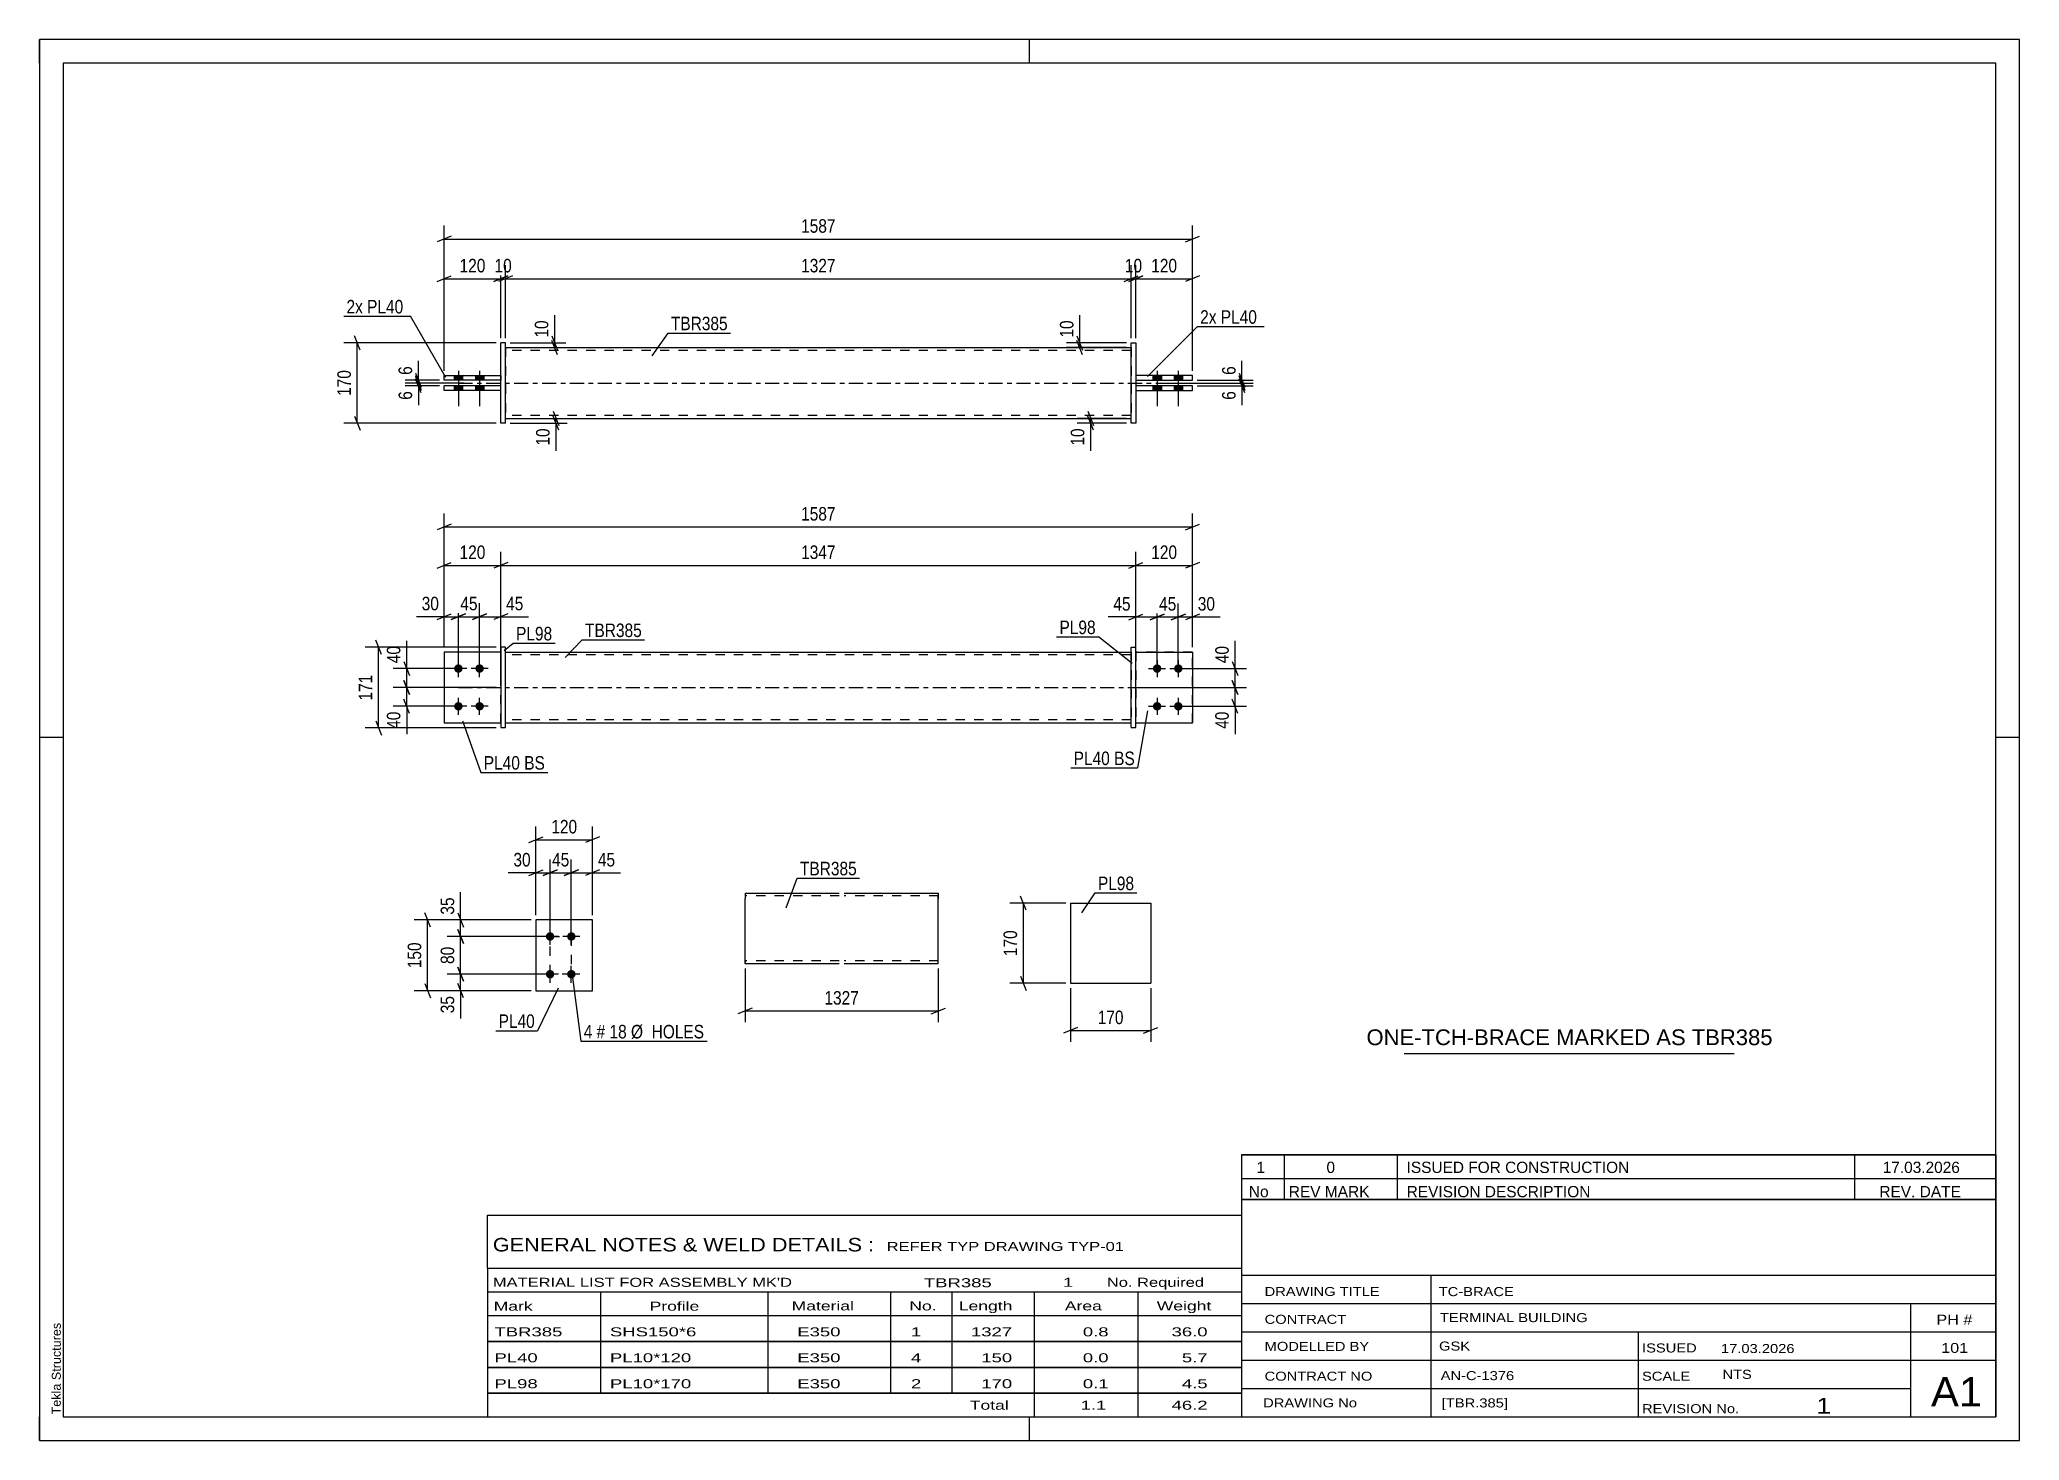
# Paper-space layout 'Layout1' of a CAD drawing. Header units: millimetres. Extents: x 0 to 420, y 0 to 297.
# The model-space entities are those that its viewports show. They can reach past a viewport. Long polylines and large blocks are cut down to what shows.
import ezdxf

# ---------------------------------------------------------------- set-up
doc = ezdxf.new("R2010")
doc.units = ezdxf.units.MM
doc.linetypes.add('DXK_LINE_DOT2', pattern=[3.9198, 1.9599, -1.9599])
doc.linetypes.add('DXK_LINE_DOT3', pattern=[5.9187, 2.979, -0.9799, 0.9799, -0.9799])
doc.layers.add('Viewport layer', color=7, linetype='Continuous', plot=False)
doc.styles.add('Arial', font='ARIAL.TTF', dxfattribs={"height": 0.2})
doc.styles.add('Arial Narrow', font='ARIALN.TTF', dxfattribs={"height": 0.2})

# ---------------------------------------------------------------- blocks, each defined once
blk = doc.blocks.new('Unknown-580550384-1162')
at = {"color": 5, "linetype": 'Continuous'}
for p, q in [((420, 297), (0, 297)), ((0, 297), (0, 0)), ((0, 292), (0, 297)), ((210, 292), (210, 297)), ((420, 0), (420, 297)), ((415, 292), (5, 292)), ((5, 292), (5, 5)), ((415, 5), (415, 292)), ((5, 149), (0, 149)), ((420, 149), (415, 149)), ((0, 0), (0, 5)), ((5, 5), (415, 5)), ((210, 0), (210, 5)), ((0, 0), (420, 0))]:
    blk.add_line(p, q, dxfattribs=at)
at = {"color": 174, "linetype": 'Continuous', "style": 'Arial'}
blk.add_text('Tekla Structures', height=1.9102, rotation=90, dxfattribs=at).set_placement((4.5, 5.5))
blk = doc.blocks.new('Part-580550384-1785 - 1768')
at = {"color": 2, "linetype": 'Continuous'}
for p, q in [((231.57, 151.15), (231.57, 168.15)), ((231.57, 168.15), (232.57, 168.15)), ((232.57, 151.15), (232.57, 168.15)), ((231.57, 151.15), (232.57, 151.15))]:
    blk.add_line(p, q, dxfattribs=at)
blk = doc.blocks.new('Part-580550384-1800 - 1768')
at = {"color": 2, "linetype": 'Continuous'}
for p, q in [((98.84, 168.15), (97.84, 168.15)), ((97.84, 168.15), (97.84, 151.15)), ((98.84, 151.15), (98.84, 168.15)), ((97.84, 151.15), (98.84, 151.15))]:
    blk.add_line(p, q, dxfattribs=at)
blk = doc.blocks.new('Part-580550384-1775 - 1768')
at = {"color": 7, "linetype": 'DXK_LINE_DOT2'}
for p, q in [((244.57, 167.15), (232.57, 167.15)), ((232.57, 167.15), (232.57, 152.15)), ((244.57, 152.15), (244.57, 167.15)), ((232.57, 152.15), (244.57, 152.15))]:
    blk.add_line(p, q, dxfattribs=at)
blk = doc.blocks.new('Part-580550384-1795 - 1768')
at = {"color": 2, "linetype": 'Continuous'}
for p, q in [((97.84, 167.15), (85.84, 167.15)), ((85.84, 167.15), (85.84, 152.15)), ((85.84, 152.15), (97.84, 152.15))]:
    blk.add_line(p, q, dxfattribs=at)
at = {"color": 7, "linetype": 'DXK_LINE_DOT2'}
blk.add_line((97.84, 152.15), (97.84, 167.15), dxfattribs=at)
blk = doc.blocks.new('Part-580550384-1780 - 1768')
at = {"color": 2, "linetype": 'Continuous'}
for p, q in [((232.57, 167.15), (244.57, 167.15)), ((244.57, 167.15), (244.57, 152.15)), ((232.57, 152.15), (244.57, 152.15))]:
    blk.add_line(p, q, dxfattribs=at)
at = {"color": 7, "linetype": 'DXK_LINE_DOT2'}
blk.add_line((232.57, 167.15), (232.57, 152.15), dxfattribs=at)
blk = doc.blocks.new('Part-580550384-1790 - 1768')
at = {"color": 7, "linetype": 'DXK_LINE_DOT2'}
for p, q in [((97.84, 167.15), (85.84, 167.15)), ((85.84, 167.15), (85.84, 152.15)), ((97.84, 152.15), (97.84, 167.15)), ((85.84, 152.15), (97.84, 152.15))]:
    blk.add_line(p, q, dxfattribs=at)
blk = doc.blocks.new('Part-580550384-1805 - 1768')
at = {"color": 2, "linetype": 'Continuous'}
for p, q in [((98.84, 167.15), (231.57, 167.15)), ((98.84, 152.15), (231.57, 152.15))]:
    blk.add_line(p, q, dxfattribs=at)
at = {"color": 7, "linetype": 'DXK_LINE_DOT2'}
for p, q in [((98.84, 152.15), (98.84, 167.15)), ((231.57, 166.55), (98.84, 166.55)), ((231.57, 167.15), (231.57, 152.15)), ((231.57, 152.75), (98.84, 152.75))]:
    blk.add_line(p, q, dxfattribs=at)
at = {"color": 7, "linetype": 'DXK_LINE_DOT3'}
blk.add_line((88.84, 159.65), (241.57, 159.65), dxfattribs=at)
blk = doc.blocks.new('Bolt-580550384-1806 - 1768')
at = {"linetype": 'Continuous'}
for points in [[(237.07, 164.55, -1), (237.07, 162.75, -1)], [(241.57, 164.55, -1), (241.57, 162.75, -1)], [(237.07, 156.55, -1), (237.07, 154.75, -1)], [(241.57, 156.55, -1), (241.57, 154.75, -1)]]:
    blk.add_hatch(color=1, dxfattribs=at).paths.add_polyline_path(points)
at = {"color": 1, "linetype": 'Continuous'}
for p, q in [((237.07, 165.45), (237.07, 161.85)), ((241.57, 165.45), (241.57, 161.85)), ((235.27, 163.65), (238.87, 163.65)), ((239.77, 163.65), (243.37, 163.65)), ((235.27, 155.65), (238.87, 155.65)), ((237.07, 157.45), (237.07, 153.85)), ((239.77, 155.65), (243.37, 155.65)), ((241.57, 157.45), (241.57, 153.85))]:
    blk.add_line(p, q, dxfattribs=at)
blk = doc.blocks.new('Bolt-580550384-1807 - 1768')
at = {"linetype": 'Continuous'}
for points in [[(88.84, 162.75, -1), (88.84, 164.55, -1)], [(93.34, 162.75, -1), (93.34, 164.55, -1)], [(88.84, 154.75, -1), (88.84, 156.55, -1)], [(93.34, 154.75, -1), (93.34, 156.55, -1)]]:
    blk.add_hatch(color=1, dxfattribs=at).paths.add_polyline_path(points)
at = {"color": 1, "linetype": 'Continuous'}
for p, q in [((88.84, 161.85), (88.84, 165.45)), ((93.34, 161.85), (93.34, 165.45)), ((90.64, 163.65), (87.04, 163.65)), ((95.14, 163.65), (91.54, 163.65)), ((90.64, 155.65), (87.04, 155.65)), ((88.84, 153.85), (88.84, 157.45)), ((95.14, 155.65), (91.54, 155.65)), ((93.34, 153.85), (93.34, 157.45))]:
    blk.add_line(p, q, dxfattribs=at)
blk = doc.blocks.new('Part-580550384-2101 - 2079')
at = {"color": 2, "linetype": 'Continuous'}
for p, q in [((97.84, 223.59), (85.84, 223.59)), ((85.84, 222.59), (85.84, 223.59)), ((97.84, 222.59), (85.84, 222.59))]:
    blk.add_line(p, q, dxfattribs=at)
at = {"color": 7, "linetype": 'DXK_LINE_DOT2'}
blk.add_line((97.84, 222.59), (97.84, 223.59), dxfattribs=at)
blk = doc.blocks.new('Part-580550384-2085 - 2079')
at = {"color": 2, "linetype": 'Continuous'}
for p, q in [((244.57, 225.79), (232.57, 225.79)), ((232.57, 224.79), (244.57, 224.79)), ((244.57, 224.79), (244.57, 225.79))]:
    blk.add_line(p, q, dxfattribs=at)
at = {"color": 7, "linetype": 'DXK_LINE_DOT2'}
blk.add_line((232.57, 225.79), (232.57, 224.79), dxfattribs=at)
blk = doc.blocks.new('Part-580550384-2090 - 2079')
at = {"color": 2, "linetype": 'Continuous'}
for p, q in [((244.57, 223.59), (232.57, 223.59)), ((244.57, 222.59), (244.57, 223.59)), ((232.57, 222.59), (244.57, 222.59))]:
    blk.add_line(p, q, dxfattribs=at)
at = {"color": 7, "linetype": 'DXK_LINE_DOT2'}
blk.add_line((232.57, 223.59), (232.57, 222.59), dxfattribs=at)
blk = doc.blocks.new('Part-580550384-2107 - 2079')
at = {"color": 2, "linetype": 'Continuous'}
for p, q in [((98.84, 231.69), (231.57, 231.69)), ((98.84, 216.69), (231.57, 216.69))]:
    blk.add_line(p, q, dxfattribs=at)
at = {"color": 7, "linetype": 'DXK_LINE_DOT2'}
for p, q in [((98.84, 231.69), (98.84, 216.69)), ((231.57, 231.09), (98.84, 231.09)), ((231.57, 231.69), (231.57, 216.69)), ((231.57, 217.29), (98.84, 217.29))]:
    blk.add_line(p, q, dxfattribs=at)
at = {"color": 7, "linetype": 'DXK_LINE_DOT3'}
blk.add_line((88.84, 224.19), (241.57, 224.19), dxfattribs=at)
blk = doc.blocks.new('Part-580550384-2091 - 2079')
at = {"color": 2, "linetype": 'Continuous'}
for p, q in [((231.57, 215.69), (231.57, 232.69)), ((231.57, 232.69), (232.57, 232.69)), ((232.57, 232.69), (232.57, 215.69)), ((232.57, 215.69), (231.57, 215.69))]:
    blk.add_line(p, q, dxfattribs=at)
blk = doc.blocks.new('Part-580550384-2096 - 2079')
at = {"color": 2, "linetype": 'Continuous'}
for p, q in [((85.84, 225.79), (97.84, 225.79)), ((85.84, 224.79), (85.84, 225.79)), ((97.84, 224.79), (85.84, 224.79))]:
    blk.add_line(p, q, dxfattribs=at)
at = {"color": 7, "linetype": 'DXK_LINE_DOT2'}
blk.add_line((97.84, 225.79), (97.84, 224.79), dxfattribs=at)
blk = doc.blocks.new('Part-580550384-2102 - 2079')
at = {"color": 2, "linetype": 'Continuous'}
for p, q in [((98.84, 232.69), (97.84, 232.69)), ((97.84, 215.69), (97.84, 232.69)), ((98.84, 215.69), (98.84, 232.69)), ((98.84, 215.69), (97.84, 215.69))]:
    blk.add_line(p, q, dxfattribs=at)
blk = doc.blocks.new('Bolt-580550384-2108 - 2079')
at = {"linetype": 'Continuous'}
for points in [[(237.97, 225.79), (236.17, 225.79), (236.17, 224.79), (237.97, 224.79)], [(237.97, 225.79), (236.17, 225.79), (236.17, 224.79), (237.97, 224.79)], [(237.97, 223.59), (236.17, 223.59), (236.17, 222.59), (237.97, 222.59)], [(237.97, 223.59), (236.17, 223.59), (236.17, 222.59), (237.97, 222.59)], [(242.47, 225.79), (240.67, 225.79), (240.67, 224.79), (242.47, 224.79)], [(242.47, 225.79), (240.67, 225.79), (240.67, 224.79), (242.47, 224.79)], [(242.47, 223.59), (240.67, 223.59), (240.67, 222.59), (242.47, 222.59)], [(242.47, 223.59), (240.67, 223.59), (240.67, 222.59), (242.47, 222.59)]]:
    blk.add_hatch(color=1, dxfattribs=at).paths.add_polyline_path(points)
at = {"color": 1, "linetype": 'Continuous'}
for p, q in [((236.17, 225.79), (236.17, 224.79)), ((236.17, 225.79), (236.17, 224.79)), ((236.17, 223.59), (236.17, 222.59)), ((236.17, 223.59), (236.17, 222.59)), ((237.07, 226.79), (237.07, 219.29)), ((237.07, 226.79), (237.07, 219.29)), ((237.97, 225.79), (237.97, 224.79)), ((237.97, 225.79), (237.97, 224.79)), ((237.97, 223.59), (237.97, 222.59)), ((237.97, 223.59), (237.97, 222.59)), ((240.67, 225.79), (240.67, 224.79)), ((240.67, 225.79), (240.67, 224.79)), ((240.67, 223.59), (240.67, 222.59)), ((240.67, 223.59), (240.67, 222.59)), ((241.57, 226.79), (241.57, 219.29)), ((241.57, 226.79), (241.57, 219.29)), ((242.47, 225.79), (242.47, 224.79)), ((242.47, 225.79), (242.47, 224.79)), ((242.47, 223.59), (242.47, 222.59)), ((242.47, 223.59), (242.47, 222.59))]:
    blk.add_line(p, q, dxfattribs=at)
blk = doc.blocks.new('Bolt-580550384-2109 - 2079')
at = {"linetype": 'Continuous'}
for points in [[(87.94, 224.79), (89.74, 224.79), (89.74, 225.79), (87.94, 225.79)], [(87.94, 224.79), (89.74, 224.79), (89.74, 225.79), (87.94, 225.79)], [(87.94, 222.59), (89.74, 222.59), (89.74, 223.59), (87.94, 223.59)], [(87.94, 222.59), (89.74, 222.59), (89.74, 223.59), (87.94, 223.59)], [(92.44, 224.79), (94.24, 224.79), (94.24, 225.79), (92.44, 225.79)], [(92.44, 224.79), (94.24, 224.79), (94.24, 225.79), (92.44, 225.79)], [(92.44, 222.59), (94.24, 222.59), (94.24, 223.59), (92.44, 223.59)], [(92.44, 222.59), (94.24, 222.59), (94.24, 223.59), (92.44, 223.59)]]:
    blk.add_hatch(color=1, dxfattribs=at).paths.add_polyline_path(points)
at = {"color": 1, "linetype": 'Continuous'}
for p, q in [((87.94, 225.79), (87.94, 224.79)), ((87.94, 225.79), (87.94, 224.79)), ((87.94, 223.59), (87.94, 222.59)), ((87.94, 223.59), (87.94, 222.59)), ((88.84, 226.79), (88.84, 219.29)), ((88.84, 226.79), (88.84, 219.29)), ((89.74, 225.79), (89.74, 224.79)), ((89.74, 225.79), (89.74, 224.79)), ((89.74, 223.59), (89.74, 222.59)), ((89.74, 223.59), (89.74, 222.59)), ((92.44, 225.79), (92.44, 224.79)), ((92.44, 225.79), (92.44, 224.79)), ((92.44, 223.59), (92.44, 222.59)), ((92.44, 223.59), (92.44, 222.59)), ((93.34, 226.79), (93.34, 219.29)), ((93.34, 226.79), (93.34, 219.29)), ((94.24, 225.79), (94.24, 224.79)), ((94.24, 225.79), (94.24, 224.79)), ((94.24, 223.59), (94.24, 222.59)), ((94.24, 223.59), (94.24, 222.59))]:
    blk.add_line(p, q, dxfattribs=at)
blk = doc.blocks.new('Bolt-580550384-1445 - 1411')
at = {"linetype": 'Continuous'}
for points in [[(108.3, 105.94, -1), (108.3, 107.74, -1)], [(112.8, 105.94, -1), (112.8, 107.74, -1)], [(108.3, 97.94, -1), (108.3, 99.74, -1)], [(112.8, 97.94, -1), (112.8, 99.74, -1)]]:
    blk.add_hatch(color=1, dxfattribs=at).paths.add_polyline_path(points)
at = {"color": 1, "linetype": 'Continuous'}
for p, q in [((110.1, 106.84), (106.5, 106.84)), ((108.3, 105.04), (108.3, 108.64)), ((114.6, 106.84), (111, 106.84)), ((112.8, 105.04), (112.8, 108.64)), ((110.1, 98.84), (106.5, 98.84)), ((108.3, 97.04), (108.3, 100.64)), ((114.6, 98.84), (111, 98.84)), ((112.8, 97.04), (112.8, 100.64))]:
    blk.add_line(p, q, dxfattribs=at)
blk = doc.blocks.new('Part-580550384-1460 - 1411')
at = {"color": 2, "linetype": 'Continuous'}
for p, q in [((117.3, 110.34), (105.3, 110.34)), ((105.3, 110.34), (105.3, 95.34)), ((117.3, 95.34), (117.3, 110.34)), ((105.3, 95.34), (117.3, 95.34))]:
    blk.add_line(p, q, dxfattribs=at)
blk = doc.blocks.new('Part-580550384-1391 - 1375')
at = {"color": 2, "linetype": 'Continuous'}
for p, q in [((218.71, 113.91), (218.71, 96.91)), ((218.71, 113.91), (235.71, 113.91)), ((235.71, 113.91), (235.71, 96.91)), ((218.71, 96.91), (235.71, 96.91))]:
    blk.add_line(p, q, dxfattribs=at)
blk = doc.blocks.new('Part-580550384-1272 - 1254')
at = {"color": 2, "linetype": 'Continuous'}
for p, q in [((149.65, 116.05), (149.65, 114.85)), ((149.65, 116.05), (169.65, 116.05)), ((149.65, 101.79), (149.65, 114.85)), ((170.65, 116.05), (190.65, 116.05)), ((190.65, 116.05), (190.65, 115.96)), ((190.65, 115.96), (190.65, 114.85)), ((190.65, 101.05), (190.65, 114.85)), ((149.65, 101.14), (149.65, 101.79)), ((149.65, 101.05), (149.65, 101.14)), ((169.65, 101.05), (149.65, 101.05)), ((190.65, 101.05), (170.65, 101.05))]:
    blk.add_line(p, q, dxfattribs=at)
at = {"color": 7, "linetype": 'DXK_LINE_DOT2'}
for p, q in [((169.65, 115.45), (149.65, 115.45)), ((190.65, 115.45), (170.65, 115.45)), ((190.65, 114.85), (190.65, 115.7)), ((149.65, 101.79), (149.65, 101.4)), ((149.65, 101.65), (149.65, 101.7)), ((169.65, 101.65), (149.65, 101.65)), ((190.65, 101.65), (170.65, 101.65)), ((190.65, 101.65), (190.65, 101.7))]:
    blk.add_line(p, q, dxfattribs=at)
blk = doc.blocks.new('Rectangle-580550384-1545 - 1411')
at = {"color": 1, "linetype": 'DXK_LINE_DOT2'}
blk.add_lwpolyline([(108.3, 106.84), (112.8, 106.84), (112.8, 98.84), (108.3, 98.84), (108.3, 106.84)], close=True, dxfattribs=at)
blk = doc.blocks.new('StraightDimension-580550384-1971 - 1768')
at = {"color": 7, "linetype": 'Continuous'}
for p, q in [((253.02, 165.15), (254.22, 162.15)), ((233.57, 159.65), (256.02, 159.65)), ((242.57, 163.65), (256.02, 163.65)), ((254.22, 158.15), (253.02, 161.15)), ((253.62, 159.65), (253.62, 163.65))]:
    blk.add_line(p, q, dxfattribs=at)
at = {"color": 0}
blk.add_wipeout([(252.87, 169.04), (248.67, 169.04), (248.67, 164.18), (252.87, 164.18)], dxfattribs=at)
at = {"color": 7, "linetype": 'Continuous'}
blk.add_line((253.62, 163.65), (253.62, 169.56), dxfattribs=at)
blk.add_line((253.62, 163.65), (253.62, 169.56), dxfattribs=at)
at = {"color": 3, "style": 'Arial Narrow'}
blk.add_text('40', height=2.863, rotation=90.0002, dxfattribs=at).set_placement((252.27, 164.78))
blk = doc.blocks.new('StraightDimension-580550384-3734 - 1768')
at = {"color": 7, "linetype": 'Continuous'}
for p, q in [((87.34, 194.28), (84.34, 193.08)), ((85.84, 168.15), (85.84, 196.53)), ((85.84, 193.68), (244.57, 193.68)), ((243.07, 193.08), (246.07, 194.28)), ((244.57, 168.15), (244.57, 196.53))]:
    blk.add_line(p, q, dxfattribs=at)
at = {"color": 0}
blk.add_wipeout([(169.46, 194.43), (169.46, 198.63), (160.95, 198.63), (160.95, 194.43)], dxfattribs=at)
at = {"color": 3, "style": 'Arial Narrow'}
blk.add_text('1587', height=2.863, dxfattribs=at).set_placement((161.55, 195.03))
blk = doc.blocks.new('StraightDimension-580550384-2003 - 1768')
at = {"color": 7, "linetype": 'Continuous'}
for p, q in [((232.57, 168.15), (232.57, 177.44)), ((237.07, 164.65), (237.07, 177.44)), ((231.07, 173.99), (234.07, 175.19)), ((232.57, 174.59), (237.07, 174.59)), ((238.57, 175.19), (235.57, 173.99))]:
    blk.add_line(p, q, dxfattribs=at)
at = {"color": 0}
blk.add_wipeout([(232.05, 175.34), (232.05, 179.54), (227.19, 179.54), (227.19, 175.34)], dxfattribs=at)
at = {"color": 7, "linetype": 'Continuous'}
blk.add_line((232.57, 174.59), (226.67, 174.59), dxfattribs=at)
blk.add_line((232.57, 174.59), (226.67, 174.59), dxfattribs=at)
at = {"color": 3, "style": 'Arial Narrow'}
blk.add_text('45', height=2.863, dxfattribs=at).set_placement((227.79, 175.94))
blk = doc.blocks.new('StraightDimension-580550384-1939 - 1768')
at = {"color": 7, "linetype": 'Continuous'}
for p, q in [((84.34, 184.93), (87.34, 186.13)), ((85.84, 168.15), (85.84, 188.38)), ((85.84, 185.53), (97.84, 185.53)), ((99.34, 186.13), (96.34, 184.93)), ((97.84, 160.65), (97.84, 188.38))]:
    blk.add_line(p, q, dxfattribs=at)
at = {"color": 0}
blk.add_wipeout([(95.18, 186.28), (95.18, 190.48), (88.5, 190.48), (88.5, 186.28)], dxfattribs=at)
at = {"color": 3, "style": 'Arial Narrow'}
blk.add_text('120', height=2.863, dxfattribs=at).set_placement((89.1, 186.88))
blk = doc.blocks.new('StraightDimension-580550384-1811 - 1768')
at = {"color": 7, "linetype": 'Continuous'}
for p, q in [((77.28, 165.15), (78.48, 162.15)), ((87.84, 163.65), (75.03, 163.65)), ((96.84, 159.65), (75.03, 159.65)), ((78.48, 158.15), (77.28, 161.15)), ((77.88, 159.65), (77.88, 163.65))]:
    blk.add_line(p, q, dxfattribs=at)
at = {"color": 0}
blk.add_wipeout([(77.13, 169.04), (72.93, 169.04), (72.93, 164.18), (77.13, 164.18)], dxfattribs=at)
at = {"color": 7, "linetype": 'Continuous'}
blk.add_line((77.88, 163.65), (77.88, 169.56), dxfattribs=at)
blk.add_line((77.88, 163.65), (77.88, 169.56), dxfattribs=at)
at = {"color": 3, "style": 'Arial Narrow'}
blk.add_text('40', height=2.863, rotation=90.0002, dxfattribs=at).set_placement((76.53, 164.78))
blk = doc.blocks.new('StraightDimension-580550384-1820 - 1768')
at = {"color": 7, "linetype": 'Continuous'}
for p, q in [((96.84, 159.65), (75.03, 159.65)), ((77.28, 161.15), (78.48, 158.15)), ((77.88, 155.65), (77.88, 159.65)), ((87.84, 155.65), (75.03, 155.65)), ((78.48, 154.15), (77.28, 157.15))]:
    blk.add_line(p, q, dxfattribs=at)
at = {"color": 0}
blk.add_wipeout([(77.13, 155.13), (72.93, 155.13), (72.93, 150.27), (77.13, 150.27)], dxfattribs=at)
at = {"color": 7, "linetype": 'Continuous'}
blk.add_line((77.88, 155.65), (77.88, 149.75), dxfattribs=at)
blk.add_line((77.88, 155.65), (77.88, 149.75), dxfattribs=at)
at = {"color": 3, "style": 'Arial Narrow'}
blk.add_text('40', height=2.863, rotation=90.0002, dxfattribs=at).set_placement((76.53, 150.87))
blk = doc.blocks.new('StraightDimension-580550384-1830 - 1768')
at = {"color": 7, "linetype": 'Continuous'}
for p, q in [((96.84, 168.15), (69.07, 168.15)), ((72.52, 166.65), (71.32, 169.65)), ((71.92, 151.05), (71.92, 168.15)), ((71.32, 152.55), (72.52, 149.55)), ((96.84, 151.05), (69.07, 151.05))]:
    blk.add_line(p, q, dxfattribs=at)
at = {"color": 0}
blk.add_wipeout([(71.17, 162.95), (66.97, 162.95), (66.97, 156.26), (71.17, 156.26)], dxfattribs=at)
at = {"color": 3, "style": 'Arial Narrow'}
blk.add_text('171', height=2.863, rotation=90.0002, dxfattribs=at).set_placement((70.57, 156.86))
blk = doc.blocks.new('StraightDimension-580550384-1852 - 1768')
at = {"color": 7, "linetype": 'Continuous'}
for p, q in [((85.84, 168.15), (85.84, 177.5)), ((88.84, 164.65), (88.84, 177.5)), ((84.34, 174.05), (87.34, 175.25)), ((85.84, 174.65), (88.84, 174.65)), ((90.34, 175.25), (87.34, 174.05))]:
    blk.add_line(p, q, dxfattribs=at)
at = {"color": 0}
blk.add_wipeout([(85.32, 175.4), (85.32, 179.6), (80.46, 179.6), (80.46, 175.4)], dxfattribs=at)
at = {"color": 7, "linetype": 'Continuous'}
blk.add_line((85.84, 174.65), (79.94, 174.65), dxfattribs=at)
blk.add_line((85.84, 174.65), (79.94, 174.65), dxfattribs=at)
at = {"color": 3, "style": 'Arial Narrow'}
blk.add_text('30', height=2.863, dxfattribs=at).set_placement((81.06, 176))
blk = doc.blocks.new('StraightDimension-580550384-1868 - 1768')
at = {"color": 7, "linetype": 'Continuous'}
for p, q in [((88.84, 164.65), (88.84, 177.5)), ((93.34, 164.65), (93.34, 177.5)), ((87.34, 174.05), (90.34, 175.25)), ((88.84, 174.65), (93.34, 174.65)), ((94.84, 175.25), (91.84, 174.05))]:
    blk.add_line(p, q, dxfattribs=at)
at = {"color": 0}
blk.add_wipeout([(93.52, 175.4), (93.52, 179.6), (88.66, 179.6), (88.66, 175.4)], dxfattribs=at)
at = {"color": 3, "style": 'Arial Narrow'}
blk.add_text('45', height=2.863, dxfattribs=at).set_placement((89.26, 176))
blk = doc.blocks.new('StraightDimension-580550384-1881 - 1768')
at = {"color": 7, "linetype": 'Continuous'}
for p, q in [((93.34, 164.65), (93.34, 177.5)), ((97.84, 168.15), (97.84, 177.5)), ((91.84, 174.05), (94.84, 175.25)), ((93.34, 174.65), (97.84, 174.65)), ((99.34, 175.25), (96.34, 174.05))]:
    blk.add_line(p, q, dxfattribs=at)
at = {"color": 0}
blk.add_wipeout([(103.22, 175.4), (103.22, 179.6), (98.37, 179.6), (98.37, 175.4)], dxfattribs=at)
at = {"color": 7, "linetype": 'Continuous'}
blk.add_line((97.84, 174.65), (103.75, 174.65), dxfattribs=at)
blk.add_line((97.84, 174.65), (103.75, 174.65), dxfattribs=at)
at = {"color": 3, "style": 'Arial Narrow'}
blk.add_text('45', height=2.863, dxfattribs=at).set_placement((98.97, 176))
blk = doc.blocks.new('StraightDimension-580550384-1962 - 1768')
at = {"color": 7, "linetype": 'Continuous'}
for p, q in [((233.57, 159.65), (256.02, 159.65)), ((253.02, 161.15), (254.22, 158.15)), ((253.62, 155.65), (253.62, 159.65)), ((242.57, 155.65), (256.02, 155.65)), ((254.22, 154.15), (253.02, 157.15))]:
    blk.add_line(p, q, dxfattribs=at)
at = {"color": 0}
blk.add_wipeout([(252.87, 155.13), (248.67, 155.13), (248.67, 150.27), (252.87, 150.27)], dxfattribs=at)
at = {"color": 7, "linetype": 'Continuous'}
blk.add_line((253.62, 155.65), (253.62, 149.75), dxfattribs=at)
blk.add_line((253.62, 155.65), (253.62, 149.75), dxfattribs=at)
at = {"color": 3, "style": 'Arial Narrow'}
blk.add_text('40', height=2.863, rotation=90.0002, dxfattribs=at).set_placement((252.27, 150.87))
blk = doc.blocks.new('StraightDimension-580550384-1898 - 1768')
at = {"color": 7, "linetype": 'Continuous'}
for p, q in [((231.07, 184.93), (234.07, 186.13)), ((232.57, 168.15), (232.57, 188.38)), ((232.57, 185.53), (244.57, 185.53)), ((246.07, 186.13), (243.07, 184.93)), ((244.57, 168.15), (244.57, 188.38))]:
    blk.add_line(p, q, dxfattribs=at)
at = {"color": 0}
blk.add_wipeout([(241.91, 186.28), (241.91, 190.48), (235.23, 190.48), (235.23, 186.28)], dxfattribs=at)
at = {"color": 3, "style": 'Arial Narrow'}
blk.add_text('120', height=2.863, dxfattribs=at).set_placement((235.83, 186.88))
blk = doc.blocks.new('StraightDimension-580550384-1917 - 1768')
at = {"color": 7, "linetype": 'Continuous'}
for p, q in [((99.34, 186.13), (96.34, 184.93)), ((97.84, 160.65), (97.84, 188.38)), ((97.84, 185.53), (232.57, 185.53)), ((231.07, 184.93), (234.07, 186.13)), ((232.57, 168.15), (232.57, 188.38))]:
    blk.add_line(p, q, dxfattribs=at)
at = {"color": 0}
blk.add_wipeout([(169.46, 186.28), (169.46, 190.48), (160.95, 190.48), (160.95, 186.28)], dxfattribs=at)
at = {"color": 3, "style": 'Arial Narrow'}
blk.add_text('1347', height=2.863, dxfattribs=at).set_placement((161.55, 186.88))
blk = doc.blocks.new('StraightDimension-580550384-2019 - 1768')
at = {"color": 7, "linetype": 'Continuous'}
for p, q in [((237.07, 164.65), (237.07, 177.44)), ((241.57, 164.65), (241.57, 177.44)), ((235.57, 173.99), (238.57, 175.19)), ((237.07, 174.59), (241.57, 174.59)), ((243.07, 175.19), (240.07, 173.99))]:
    blk.add_line(p, q, dxfattribs=at)
at = {"color": 0}
blk.add_wipeout([(241.75, 175.34), (241.75, 179.54), (236.89, 179.54), (236.89, 175.34)], dxfattribs=at)
at = {"color": 3, "style": 'Arial Narrow'}
blk.add_text('45', height=2.863, dxfattribs=at).set_placement((237.49, 175.94))
blk = doc.blocks.new('StraightDimension-580550384-2032 - 1768')
at = {"color": 7, "linetype": 'Continuous'}
for p, q in [((241.57, 164.65), (241.57, 177.44)), ((244.57, 168.15), (244.57, 177.44)), ((240.07, 173.99), (243.07, 175.19)), ((241.57, 174.59), (244.57, 174.59)), ((246.07, 175.19), (243.07, 173.99))]:
    blk.add_line(p, q, dxfattribs=at)
at = {"color": 0}
blk.add_wipeout([(249.95, 175.34), (249.95, 179.54), (245.1, 179.54), (245.1, 175.34)], dxfattribs=at)
at = {"color": 7, "linetype": 'Continuous'}
blk.add_line((244.57, 174.59), (250.48, 174.59), dxfattribs=at)
blk.add_line((244.57, 174.59), (250.48, 174.59), dxfattribs=at)
at = {"color": 3, "style": 'Arial Narrow'}
blk.add_text('30', height=2.863, dxfattribs=at).set_placement((245.7, 175.94))
blk = doc.blocks.new('StraightDimension-580550384-2155 - 2079')
at = {"color": 7, "linetype": 'Continuous'}
for p, q in [((236.92, 224.19), (257.47, 224.19)), ((245.57, 224.79), (257.47, 224.79)), ((254.47, 226.29), (255.67, 223.29)), ((255.67, 222.69), (254.47, 225.69)), ((255.07, 224.19), (255.07, 224.79))]:
    blk.add_line(p, q, dxfattribs=at)
at = {"color": 0}
blk.add_wipeout([(254.32, 228.34), (250.12, 228.34), (250.12, 225.31), (254.32, 225.31)], dxfattribs=at)
at = {"color": 7, "linetype": 'Continuous'}
blk.add_line((255.07, 224.79), (255.07, 228.87), dxfattribs=at)
blk.add_line((255.07, 224.79), (255.07, 228.87), dxfattribs=at)
at = {"color": 3, "style": 'Arial Narrow'}
blk.add_text('6', height=2.86, rotation=90.0002, dxfattribs=at).set_placement((253.72, 225.91))
blk = doc.blocks.new('StraightDimension-580550384-2230 - 2079')
at = {"color": 7, "linetype": 'Continuous'}
for p, q in [((231.57, 233.69), (231.57, 249.15)), ((232.57, 233.69), (232.57, 249.15)), ((230.07, 245.7), (233.07, 246.9)), ((234.07, 246.9), (231.07, 245.7)), ((231.57, 246.3), (232.57, 246.3))]:
    blk.add_line(p, q, dxfattribs=at)
at = {"color": 0}
blk.add_wipeout([(234.5, 247.05), (234.5, 251.25), (229.64, 251.25), (229.64, 247.05)], dxfattribs=at)
at = {"color": 3, "style": 'Arial Narrow'}
blk.add_text('10', height=2.863, dxfattribs=at).set_placement((230.24, 247.65))
blk = doc.blocks.new('StraightDimension-580550384-2121 - 2079')
at = {"color": 7, "linetype": 'Continuous'}
for p, q in [((84.84, 224.79), (77.52, 224.79)), ((90.09, 224.19), (77.52, 224.19)), ((79.77, 226.29), (80.97, 223.29)), ((80.97, 222.69), (79.77, 225.69)), ((80.37, 224.19), (80.37, 224.79))]:
    blk.add_line(p, q, dxfattribs=at)
at = {"color": 0}
blk.add_wipeout([(79.62, 228.34), (75.42, 228.34), (75.42, 225.31), (79.62, 225.31)], dxfattribs=at)
at = {"color": 7, "linetype": 'Continuous'}
blk.add_line((80.37, 224.79), (80.37, 228.87), dxfattribs=at)
blk.add_line((80.37, 224.79), (80.37, 228.87), dxfattribs=at)
at = {"color": 3, "style": 'Arial Narrow'}
blk.add_text('6', height=2.86, rotation=90.0002, dxfattribs=at).set_placement((79.02, 225.91))
blk = doc.blocks.new('StraightDimension-580550384-2131 - 2079')
at = {"color": 7, "linetype": 'Continuous'}
for p, q in [((90.09, 224.19), (77.52, 224.19)), ((84.84, 223.59), (77.52, 223.59)), ((79.77, 225.69), (80.97, 222.69)), ((80.97, 222.09), (79.77, 225.09)), ((80.37, 223.59), (80.37, 224.19))]:
    blk.add_line(p, q, dxfattribs=at)
at = {"color": 0}
blk.add_wipeout([(79.62, 223.06), (75.42, 223.06), (75.42, 220.03), (79.62, 220.03)], dxfattribs=at)
at = {"color": 7, "linetype": 'Continuous'}
blk.add_line((80.37, 223.59), (80.37, 219.51), dxfattribs=at)
blk.add_line((80.37, 223.59), (80.37, 219.51), dxfattribs=at)
at = {"color": 3, "style": 'Arial Narrow'}
blk.add_text('6', height=2.86, rotation=90.0002, dxfattribs=at).set_placement((79.02, 220.63))
blk = doc.blocks.new('StraightDimension-580550384-2142 - 2079')
at = {"color": 7, "linetype": 'Continuous'}
for p, q in [((96.84, 232.69), (64.53, 232.69)), ((67.98, 231.19), (66.78, 234.19)), ((67.38, 215.69), (67.38, 232.69)), ((96.84, 215.69), (64.53, 215.69)), ((66.78, 217.19), (67.98, 214.19))]:
    blk.add_line(p, q, dxfattribs=at)
at = {"color": 0}
blk.add_wipeout([(66.63, 227.53), (62.43, 227.53), (62.43, 220.85), (66.63, 220.85)], dxfattribs=at)
at = {"color": 3, "style": 'Arial Narrow'}
blk.add_text('170', height=2.863, rotation=90.0002, dxfattribs=at).set_placement((66.03, 221.45))
blk = doc.blocks.new('StraightDimension-580550384-2162 - 2079')
at = {"color": 7, "linetype": 'Continuous'}
for p, q in [((236.92, 224.19), (257.47, 224.19)), ((245.57, 223.59), (257.47, 223.59)), ((254.47, 225.69), (255.67, 222.69)), ((255.67, 222.09), (254.47, 225.09)), ((255.07, 223.59), (255.07, 224.19))]:
    blk.add_line(p, q, dxfattribs=at)
at = {"color": 0}
blk.add_wipeout([(254.32, 223.06), (250.12, 223.06), (250.12, 220.03), (254.32, 220.03)], dxfattribs=at)
at = {"color": 7, "linetype": 'Continuous'}
blk.add_line((255.07, 223.59), (255.07, 219.51), dxfattribs=at)
blk.add_line((255.07, 223.59), (255.07, 219.51), dxfattribs=at)
at = {"color": 3, "style": 'Arial Narrow'}
blk.add_text('6', height=2.86, rotation=90.0002, dxfattribs=at).set_placement((253.72, 220.63))
blk = doc.blocks.new('StraightDimension-580550384-2169 - 2079')
at = {"color": 7, "linetype": 'Continuous'}
for p, q in [((99.84, 232.69), (111.67, 232.69)), ((99.84, 231.69), (111.67, 231.69)), ((108.67, 234.19), (109.87, 231.19)), ((109.87, 230.19), (108.67, 233.19)), ((109.27, 231.69), (109.27, 232.69))]:
    blk.add_line(p, q, dxfattribs=at)
at = {"color": 0}
blk.add_wipeout([(108.52, 238.07), (104.32, 238.07), (104.32, 233.21), (108.52, 233.21)], dxfattribs=at)
at = {"color": 7, "linetype": 'Continuous'}
blk.add_line((109.27, 232.69), (109.27, 238.59), dxfattribs=at)
blk.add_line((109.27, 232.69), (109.27, 238.59), dxfattribs=at)
at = {"color": 3, "style": 'Arial Narrow'}
blk.add_text('10', height=2.863, rotation=90.0002, dxfattribs=at).set_placement((107.92, 233.81))
blk = doc.blocks.new('StraightDimension-580550384-2180 - 2079')
at = {"color": 7, "linetype": 'Continuous'}
for p, q in [((99.84, 216.69), (111.94, 216.69)), ((99.84, 215.69), (111.94, 215.69)), ((108.94, 218.19), (110.14, 215.19)), ((110.14, 214.19), (108.94, 217.19)), ((109.54, 215.69), (109.54, 216.69))]:
    blk.add_line(p, q, dxfattribs=at)
at = {"color": 0}
blk.add_wipeout([(108.79, 215.16), (104.59, 215.16), (104.59, 210.31), (108.79, 210.31)], dxfattribs=at)
at = {"color": 7, "linetype": 'Continuous'}
blk.add_line((109.54, 215.69), (109.54, 209.78), dxfattribs=at)
blk.add_line((109.54, 215.69), (109.54, 209.78), dxfattribs=at)
at = {"color": 3, "style": 'Arial Narrow'}
blk.add_text('10', height=2.863, rotation=90.0002, dxfattribs=at).set_placement((108.19, 210.91))
blk = doc.blocks.new('StraightDimension-580550384-2190 - 2079')
at = {"color": 7, "linetype": 'Continuous'}
for p, q in [((232.57, 233.69), (232.57, 249.15)), ((244.57, 226.79), (244.57, 249.15)), ((231.07, 245.7), (234.07, 246.9)), ((232.57, 246.3), (244.57, 246.3)), ((246.07, 246.9), (243.07, 245.7))]:
    blk.add_line(p, q, dxfattribs=at)
at = {"color": 0}
blk.add_wipeout([(241.91, 247.05), (241.91, 251.25), (235.23, 251.25), (235.23, 247.05)], dxfattribs=at)
at = {"color": 3, "style": 'Arial Narrow'}
blk.add_text('120', height=2.863, dxfattribs=at).set_placement((235.83, 247.65))
blk = doc.blocks.new('StraightDimension-580550384-2200 - 2079')
at = {"color": 7, "linetype": 'Continuous'}
for p, q in [((85.84, 226.79), (85.84, 249.15)), ((97.84, 233.69), (97.84, 249.15)), ((84.34, 245.7), (87.34, 246.9)), ((85.84, 246.3), (97.84, 246.3)), ((99.34, 246.9), (96.34, 245.7))]:
    blk.add_line(p, q, dxfattribs=at)
at = {"color": 0}
blk.add_wipeout([(95.18, 247.05), (95.18, 251.25), (88.5, 251.25), (88.5, 247.05)], dxfattribs=at)
at = {"color": 3, "style": 'Arial Narrow'}
blk.add_text('120', height=2.863, dxfattribs=at).set_placement((89.1, 247.65))
blk = doc.blocks.new('StraightDimension-580550384-2210 - 2079')
at = {"color": 7, "linetype": 'Continuous'}
for p, q in [((97.84, 233.69), (97.84, 249.15)), ((98.84, 233.69), (98.84, 249.15)), ((96.34, 245.7), (99.34, 246.9)), ((100.34, 246.9), (97.34, 245.7)), ((97.84, 246.3), (98.84, 246.3))]:
    blk.add_line(p, q, dxfattribs=at)
at = {"color": 0}
blk.add_wipeout([(100.77, 247.05), (100.77, 251.25), (95.91, 251.25), (95.91, 247.05)], dxfattribs=at)
at = {"color": 3, "style": 'Arial Narrow'}
blk.add_text('10', height=2.863, dxfattribs=at).set_placement((96.51, 247.65))
blk = doc.blocks.new('StraightDimension-580550384-2220 - 2079')
at = {"color": 7, "linetype": 'Continuous'}
for p, q in [((98.84, 233.69), (98.84, 249.15)), ((231.57, 233.69), (231.57, 249.15)), ((100.34, 246.9), (97.34, 245.7)), ((98.84, 246.3), (231.57, 246.3)), ((230.07, 245.7), (233.07, 246.9))]:
    blk.add_line(p, q, dxfattribs=at)
at = {"color": 0}
blk.add_wipeout([(169.46, 247.05), (169.46, 251.25), (160.95, 251.25), (160.95, 247.05)], dxfattribs=at)
at = {"color": 3, "style": 'Arial Narrow'}
blk.add_text('1327', height=2.863, dxfattribs=at).set_placement((161.55, 247.65))
blk = doc.blocks.new('StraightDimension-580550384-2241 - 2079')
at = {"color": 7, "linetype": 'Continuous'}
for p, q in [((85.84, 226.79), (85.84, 257.56)), ((244.57, 226.79), (244.57, 257.56)), ((87.34, 255.31), (84.34, 254.11)), ((85.84, 254.71), (244.57, 254.71)), ((243.07, 254.11), (246.07, 255.31))]:
    blk.add_line(p, q, dxfattribs=at)
at = {"color": 0}
blk.add_wipeout([(169.46, 255.46), (169.46, 259.66), (160.95, 259.66), (160.95, 255.46)], dxfattribs=at)
at = {"color": 3, "style": 'Arial Narrow'}
blk.add_text('1587', height=2.863, dxfattribs=at).set_placement((161.55, 256.06))
blk = doc.blocks.new('StraightDimension-580550384-2252 - 2079')
at = {"color": 7, "linetype": 'Continuous'}
for p, q in [((230.57, 232.69), (217.82, 232.69)), ((230.57, 231.69), (217.82, 231.69)), ((220.07, 234.19), (221.27, 231.19)), ((221.27, 230.19), (220.07, 233.19)), ((220.67, 231.69), (220.67, 232.69))]:
    blk.add_line(p, q, dxfattribs=at)
at = {"color": 0}
blk.add_wipeout([(219.92, 238.07), (215.72, 238.07), (215.72, 233.21), (219.92, 233.21)], dxfattribs=at)
at = {"color": 7, "linetype": 'Continuous'}
blk.add_line((220.67, 232.69), (220.67, 238.59), dxfattribs=at)
blk.add_line((220.67, 232.69), (220.67, 238.59), dxfattribs=at)
at = {"color": 3, "style": 'Arial Narrow'}
blk.add_text('10', height=2.863, rotation=90.0002, dxfattribs=at).set_placement((219.32, 233.81))
blk = doc.blocks.new('StraightDimension-580550384-2263 - 2079')
at = {"color": 7, "linetype": 'Continuous'}
for p, q in [((230.57, 216.69), (220.12, 216.69)), ((230.57, 215.69), (220.12, 215.69)), ((222.37, 218.19), (223.57, 215.19)), ((223.57, 214.19), (222.37, 217.19)), ((222.97, 215.69), (222.97, 216.69))]:
    blk.add_line(p, q, dxfattribs=at)
at = {"color": 0}
blk.add_wipeout([(222.22, 215.16), (218.02, 215.16), (218.02, 210.31), (222.22, 210.31)], dxfattribs=at)
at = {"color": 7, "linetype": 'Continuous'}
blk.add_line((222.97, 215.69), (222.97, 209.78), dxfattribs=at)
blk.add_line((222.97, 215.69), (222.97, 209.78), dxfattribs=at)
at = {"color": 3, "style": 'Arial Narrow'}
blk.add_text('10', height=2.863, rotation=90.0002, dxfattribs=at).set_placement((221.62, 210.91))
blk = doc.blocks.new('StraightDimension-580550384-1482 - 1411')
at = {"color": 7, "linetype": 'Continuous'}
for p, q in [((107.3, 98.84), (86.45, 98.84)), ((88.7, 100.34), (89.9, 97.34)), ((89.9, 93.84), (88.7, 96.84)), ((89.3, 95.34), (89.3, 98.84)), ((104.3, 95.34), (86.45, 95.34))]:
    blk.add_line(p, q, dxfattribs=at)
at = {"color": 0}
blk.add_wipeout([(88.55, 94.82), (84.35, 94.82), (84.35, 89.96), (88.55, 89.96)], dxfattribs=at)
at = {"color": 7, "linetype": 'Continuous'}
blk.add_line((89.3, 95.34), (89.3, 89.44), dxfattribs=at)
blk.add_line((89.3, 95.34), (89.3, 89.44), dxfattribs=at)
at = {"color": 3, "style": 'Arial Narrow'}
blk.add_text('35', height=2.863, rotation=90.0002, dxfattribs=at).set_placement((87.95, 90.56))
blk = doc.blocks.new('StraightDimension-580550384-1514 - 1411')
at = {"color": 7, "linetype": 'Continuous'}
for p, q in [((108.3, 107.84), (108.3, 123.19)), ((112.8, 107.84), (112.8, 123.19)), ((106.8, 119.74), (109.8, 120.94)), ((108.3, 120.34), (112.8, 120.34)), ((114.3, 120.94), (111.3, 119.74))]:
    blk.add_line(p, q, dxfattribs=at)
at = {"color": 0}
blk.add_wipeout([(112.98, 121.09), (112.98, 125.29), (108.12, 125.29), (108.12, 121.09)], dxfattribs=at)
at = {"color": 3, "style": 'Arial Narrow'}
blk.add_text('45', height=2.863, dxfattribs=at).set_placement((108.72, 121.69))
blk = doc.blocks.new('StraightDimension-580550384-1472 - 1411')
at = {"color": 7, "linetype": 'Continuous'}
for p, q in [((107.3, 106.84), (86.45, 106.84)), ((88.7, 108.34), (89.9, 105.34)), ((89.3, 98.84), (89.3, 106.84)), ((107.3, 98.84), (86.45, 98.84)), ((89.9, 97.34), (88.7, 100.34))]:
    blk.add_line(p, q, dxfattribs=at)
at = {"color": 0}
blk.add_wipeout([(88.55, 105.27), (84.35, 105.27), (84.35, 100.41), (88.55, 100.41)], dxfattribs=at)
at = {"color": 3, "style": 'Arial Narrow'}
blk.add_text('80', height=2.863, rotation=90.0002, dxfattribs=at).set_placement((87.95, 101.01))
blk = doc.blocks.new('StraightDimension-580550384-1524 - 1411')
at = {"color": 7, "linetype": 'Continuous'}
for p, q in [((105.3, 111.34), (105.3, 123.19)), ((108.3, 107.84), (108.3, 123.19)), ((103.8, 119.74), (106.8, 120.94)), ((105.3, 120.34), (108.3, 120.34)), ((109.8, 120.94), (106.8, 119.74))]:
    blk.add_line(p, q, dxfattribs=at)
at = {"color": 0}
blk.add_wipeout([(104.78, 121.09), (104.78, 125.29), (99.92, 125.29), (99.92, 121.09)], dxfattribs=at)
at = {"color": 7, "linetype": 'Continuous'}
blk.add_line((105.3, 120.34), (99.4, 120.34), dxfattribs=at)
blk.add_line((105.3, 120.34), (99.4, 120.34), dxfattribs=at)
at = {"color": 3, "style": 'Arial Narrow'}
blk.add_text('30', height=2.863, dxfattribs=at).set_placement((100.52, 121.69))
blk = doc.blocks.new('StraightDimension-580550384-1462 - 1411')
at = {"color": 7, "linetype": 'Continuous'}
for p, q in [((104.3, 110.34), (86.45, 110.34)), ((88.7, 111.84), (89.9, 108.84)), ((89.3, 106.84), (89.3, 110.34)), ((107.3, 106.84), (86.45, 106.84)), ((89.9, 105.34), (88.7, 108.34))]:
    blk.add_line(p, q, dxfattribs=at)
at = {"color": 0}
blk.add_wipeout([(88.55, 115.72), (84.35, 115.72), (84.35, 110.87), (88.55, 110.87)], dxfattribs=at)
at = {"color": 7, "linetype": 'Continuous'}
blk.add_line((89.3, 110.34), (89.3, 116.25), dxfattribs=at)
blk.add_line((89.3, 110.34), (89.3, 116.25), dxfattribs=at)
at = {"color": 3, "style": 'Arial Narrow'}
blk.add_text('35', height=2.863, rotation=90.0002, dxfattribs=at).set_placement((87.95, 111.47))
blk = doc.blocks.new('StraightDimension-580550384-1493 - 1411')
at = {"color": 7, "linetype": 'Continuous'}
for p, q in [((104.3, 110.34), (79.45, 110.34)), ((82.9, 108.84), (81.7, 111.84)), ((82.3, 95.34), (82.3, 110.34)), ((81.7, 96.84), (82.9, 93.84)), ((104.3, 95.34), (79.45, 95.34))]:
    blk.add_line(p, q, dxfattribs=at)
at = {"color": 0}
blk.add_wipeout([(81.55, 106.18), (77.35, 106.18), (77.35, 99.5), (81.55, 99.5)], dxfattribs=at)
at = {"color": 3, "style": 'Arial Narrow'}
blk.add_text('150', height=2.863, rotation=90.0002, dxfattribs=at).set_placement((80.95, 100.1))
blk = doc.blocks.new('StraightDimension-580550384-1504 - 1411')
at = {"color": 7, "linetype": 'Continuous'}
for p, q in [((112.8, 107.84), (112.8, 123.19)), ((117.3, 111.34), (117.3, 123.19)), ((111.3, 119.74), (114.3, 120.94)), ((112.8, 120.34), (117.3, 120.34)), ((118.8, 120.94), (115.8, 119.74))]:
    blk.add_line(p, q, dxfattribs=at)
at = {"color": 0}
blk.add_wipeout([(122.68, 121.09), (122.68, 125.29), (117.83, 125.29), (117.83, 121.09)], dxfattribs=at)
at = {"color": 7, "linetype": 'Continuous'}
blk.add_line((117.3, 120.34), (123.21, 120.34), dxfattribs=at)
blk.add_line((117.3, 120.34), (123.21, 120.34), dxfattribs=at)
at = {"color": 3, "style": 'Arial Narrow'}
blk.add_text('45', height=2.863, dxfattribs=at).set_placement((118.43, 121.69))
blk = doc.blocks.new('StraightDimension-580550384-1535 - 1411')
at = {"color": 7, "linetype": 'Continuous'}
for p, q in [((103.8, 126.74), (106.8, 127.94)), ((105.3, 111.34), (105.3, 130.19)), ((105.3, 127.34), (117.3, 127.34)), ((118.8, 127.94), (115.8, 126.74)), ((117.3, 111.34), (117.3, 130.19))]:
    blk.add_line(p, q, dxfattribs=at)
at = {"color": 0}
blk.add_wipeout([(114.64, 128.09), (114.64, 132.29), (107.96, 132.29), (107.96, 128.09)], dxfattribs=at)
at = {"color": 3, "style": 'Arial Narrow'}
blk.add_text('120', height=2.863, dxfattribs=at).set_placement((108.56, 128.69))
blk = doc.blocks.new('StraightDimension-580550384-1393 - 1375')
at = {"color": 7, "linetype": 'Continuous'}
for p, q in [((218.71, 95.91), (218.71, 84.51)), ((235.71, 95.91), (235.71, 84.51)), ((220.21, 87.51), (217.21, 86.31)), ((218.71, 86.91), (235.71, 86.91)), ((234.21, 86.31), (237.21, 87.51))]:
    blk.add_line(p, q, dxfattribs=at)
at = {"color": 0}
blk.add_wipeout([(230.55, 87.66), (230.55, 91.86), (223.87, 91.86), (223.87, 87.66)], dxfattribs=at)
at = {"color": 3, "style": 'Arial Narrow'}
blk.add_text('170', height=2.863, dxfattribs=at).set_placement((224.47, 88.26))
blk = doc.blocks.new('StraightDimension-580550384-1398 - 1375')
at = {"color": 7, "linetype": 'Continuous'}
for p, q in [((217.71, 113.91), (205.86, 113.91)), ((209.31, 112.41), (208.11, 115.41)), ((208.71, 96.91), (208.71, 113.91)), ((217.71, 96.91), (205.86, 96.91)), ((208.11, 98.41), (209.31, 95.41))]:
    blk.add_line(p, q, dxfattribs=at)
at = {"color": 0}
blk.add_wipeout([(207.96, 108.75), (203.76, 108.75), (203.76, 102.07), (207.96, 102.07)], dxfattribs=at)
at = {"color": 3, "style": 'Arial Narrow'}
blk.add_text('170', height=2.863, rotation=90.0002, dxfattribs=at).set_placement((207.36, 102.67))
blk = doc.blocks.new('StraightDimension-580550384-1354 - 1254')
at = {"color": 7, "linetype": 'Continuous'}
for p, q in [((149.65, 100.05), (149.65, 88.65)), ((190.65, 100.05), (190.65, 88.65)), ((151.15, 91.65), (148.15, 90.45)), ((149.65, 91.05), (190.65, 91.05)), ((189.15, 90.45), (192.15, 91.65))]:
    blk.add_line(p, q, dxfattribs=at)
at = {"color": 0}
blk.add_wipeout([(174.4, 91.8), (174.4, 96), (165.89, 96), (165.89, 91.8)], dxfattribs=at)
at = {"color": 3, "style": 'Arial Narrow'}
blk.add_text('1327', height=2.863, dxfattribs=at).set_placement((166.49, 92.4))
blk = doc.blocks.new('Unknown-580550384-4405')
at = {"color": 7, "linetype": 'Continuous'}
for p, q in [((255, 51.05), (255, 5)), ((255, 51.05), (415, 51.05)), ((415, 51), (415, 5)), ((255, 35), (415, 35)), ((295.14, 35), (295.14, 5)), ((255, 29), (415, 29)), ((397, 5.05), (397, 29.05)), ((255, 23), (415, 23)), ((339.14, 23), (339.14, 5)), ((255, 17), (415, 17)), ((255, 11), (397, 11)), ((255, 5), (415, 5))]:
    blk.add_line(p, q, dxfattribs=at)
at = {"color": 7, "style": 'Arial Narrow'}
for s, height, width, p in [('DRAWING TITLE', 1.9089, 1.425378, (259.88, 30.61)), ('TC-BRACE', 1.909, 1.425378, (296.81, 30.59)), ('CONTRACT', 1.909, 1.425378, (259.88, 24.71)), ('TERMINAL BUILDING', 1.9089, 1.425378, (297.06, 25.07)), ('MODELLED BY', 1.9089, 1.425378, (259.88, 18.98)), ('GSK', 1.909, 1.425378, (296.88, 19.04)), ('ISSUED', 1.909, 1.425378, (339.94, 18.64)), ('17.03.2026', 1.909, 1.425378, (356.69, 18.52)), ('CONTRACT NO', 1.9089, 1.425378, (259.88, 12.66)), ('AN-C-1376', 1.909, 1.425378, (297.23, 12.78)), ('SCALE', 1.909, 1.425378, (339.94, 12.65)), ('A1', 6.204, 1.25, (401.24, 7.2)), ('DRAWING No', 1.909, 1.425378, (259.56, 7)), ('[TBR.385]', 1.909, 1.425378, (297.46, 6.99)), ('1', 3.34, 1.5, (376.91, 5.68)), ('REVISION No.', 1.9089, 1.425378, (339.94, 5.77))]:
    blk.add_text(s, height=height, dxfattribs=dict(at, width=width)).set_placement(p)
at = {"color": 7, "linetype": 'Continuous', "style": 'Arial Narrow'}
for s, height, width, p in [('PH #', 2.1, 1.42538, (402.4, 24.55)), ('101', 2.1, 1.42538, (403.41, 18.55)), ('NTS', 1.909, 1.425378, (357, 13.05))]:
    blk.add_text(s, height=height, dxfattribs=dict(at, width=width)).set_placement(p)
blk = doc.blocks.new('Unknown-580550384-4406')
at = {"color": 7, "linetype": 'Continuous'}
for p, q in [((255, 60.55), (415, 60.55)), ((415, 60.55), (255, 60.55)), ((255, 60.55), (255, 55.55)), ((264, 60.55), (264, 55.55)), ((288, 60.55), (288, 55.55)), ((385, 60.55), (385, 55.55)), ((415, 60.55), (415, 55.55)), ((255, 55.55), (415, 55.55)), ((255, 55.55), (255, 51.05)), ((255, 55.55), (415, 55.55)), ((264, 55.55), (264, 51.05)), ((288, 55.55), (288, 51.05)), ((385, 55.55), (385, 51.05)), ((415, 55.55), (415, 51.05)), ((415, 51.05), (255, 51.05))]:
    blk.add_line(p, q, dxfattribs=at)
at = {"color": 7, "linetype": 'Continuous', "style": 'Arial Narrow'}
for s, height, width, p in [('1', 2.39, 1.196471, (258.16, 56.7)), ('0', 2.39, 1.196471, (273, 56.7)), ('ISSUED FOR CONSTRUCTION', 2.3861, 1.196471, (290, 56.7)), ('17.03.2026', 2.386, 1.196471, (391, 56.7)), ('No', 2.386, 1.2, (256.54, 51.55)), ('REV MARK', 2.386, 1.2, (265, 51.55)), ('REVISION DESCRIPTION', 2.3861, 1.2, (290, 51.55)), ('REV. DATE', 2.386, 1.2, (390.28, 51.55))]:
    blk.add_text(s, height=height, dxfattribs=dict(at, width=width)).set_placement(p)
blk = doc.blocks.new('Unknown-580550384-4407')
at = {"color": 7, "linetype": 'Continuous'}
for p, q in [((95, 47.75), (255, 47.75)), ((95, 36.5), (95, 47.75)), ((255, 47.75), (255, 36.5)), ((95, 36.5), (255, 36.5)), ((95, 36.5), (95, 31.5)), ((255, 36.5), (255, 31.5)), ((95, 31.5), (255, 31.5)), ((95, 31.5), (95, 26.5)), ((119, 31.5), (119, 26.5)), ((154.5, 31.5), (154.5, 26.5)), ((180.5, 31.5), (180.5, 26.5)), ((193.5, 31.5), (193.5, 26.5)), ((211, 31.5), (211, 26.5)), ((233, 31.5), (233, 26.5)), ((255, 31.5), (255, 26.5)), ((95, 26.5), (255, 26.5)), ((95, 26.45), (95, 21.05)), ((95, 26.45), (255, 26.45)), ((119, 26.5), (119, 21)), ((154.5, 26.5), (154.5, 21)), ((180.5, 26.5), (180.5, 21)), ((193.5, 26.5), (193.5, 21)), ((211, 26.5), (211, 21)), ((233, 26.5), (233, 21)), ((255, 26.45), (255, 21.05)), ((95, 21.05), (255, 21.05)), ((119, 21), (119, 15.5)), ((154.5, 21), (154.5, 15.5)), ((180.5, 21), (180.5, 15.5)), ((193.5, 21), (193.5, 15.5)), ((211, 21), (211, 15.5)), ((233, 21), (233, 15.5)), ((95, 20.95), (95, 15.55)), ((95, 20.95), (255, 20.95)), ((255, 20.95), (255, 15.55)), ((95, 15.55), (255, 15.55)), ((95, 15.45), (95, 10.05)), ((95, 15.45), (255, 15.45)), ((119, 15.5), (119, 10)), ((154.5, 15.5), (154.5, 10)), ((180.5, 15.5), (180.5, 10)), ((193.5, 15.5), (193.5, 10)), ((211, 15.5), (211, 10)), ((233, 15.5), (233, 10)), ((255, 15.45), (255, 10.05)), ((95, 10.05), (255, 10.05)), ((95, 10), (255, 10)), ((95, 10), (95, 5)), ((211, 10), (211, 5)), ((233, 10), (233, 5)), ((255, 10), (255, 5)), ((95, 5), (255, 5))]:
    blk.add_line(p, q, dxfattribs=at)
at = {"color": 7, "style": 'Arial Narrow'}
for s, height, width, p in [('GENERAL NOTES & WELD DETAILS :', 2.8633, 1.4, (96.15, 40.06)), ('REFER TYP DRAWING TYP-01', 1.9089, 1.6, (179.7, 40.16)), ("MATERIAL LIST FOR ASSEMBLY MK'D", 1.9089, 1.6, (96.15, 32.56)), ('TBR385', 1.909, 1.794707, (187.59, 32.47)), ('1', 1.91, 1.794707, (217.08, 32.56)), ('No. Required', 1.9089, 1.6, (226.41, 32.56)), ('Mark', 1.909, 1.7, (96.34, 27.5)), ('Profile', 1.909, 1.7, (129.41, 27.5)), ('Material', 1.909, 1.7, (159.54, 27.56)), ('No.', 1.909, 1.7, (184.5, 27.56)), ('Length', 1.909, 1.7, (195, 27.56)), ('Area', 1.909, 1.7, (217.5, 27.56)), ('Weight', 1.909, 1.7, (237, 27.56))]:
    blk.add_text(s, height=height, dxfattribs=dict(at, width=width)).set_placement(p)
at = {"color": 7, "linetype": 'Continuous', "style": 'Arial Narrow'}
for s, height, width, p in [('TBR385', 1.909, 1.794707, (96.5, 22.06)), ('SHS150*6', 1.909, 1.794707, (121, 22.06)), ('E350', 1.909, 1.794707, (160.74, 22.06)), ('1', 1.91, 1.794707, (184.86, 22.06)), ('1327', 1.909, 1.794707, (197.58, 22.06)), ('0.8', 1.909, 1.794707, (221.32, 22.06)), ('36.0', 1.909, 1.794707, (240.14, 22.06)), ('PL40', 1.909, 1.794707, (96.5, 16.56)), ('PL10*120', 1.909, 1.794707, (121, 16.56)), ('E350', 1.909, 1.794707, (160.74, 16.56)), ('4', 1.91, 1.794707, (184.86, 16.56)), ('150', 1.909, 1.794707, (199.77, 16.56)), ('0.0', 1.909, 1.794707, (221.32, 16.56)), ('5.7', 1.909, 1.794707, (242.33, 16.56)), ('PL98', 1.909, 1.794707, (96.5, 11.06)), ('PL10*170', 1.909, 1.794707, (121, 11.06)), ('E350', 1.909, 1.794707, (160.74, 11.06)), ('2', 1.91, 1.794707, (184.86, 11.06)), ('170', 1.909, 1.794707, (199.77, 11.06)), ('0.1', 1.909, 1.794707, (221.32, 11.06)), ('4.5', 1.909, 1.794707, (242.33, 11.06)), ('Total', 1.909, 1.7, (197.33, 6.5)), ('1.1', 1.909, 1.794707, (220.83, 6.5)), ('46.2', 1.909, 1.794707, (240.14, 6.5))]:
    blk.add_text(s, height=height, dxfattribs=dict(at, width=width)).set_placement(p)
blk = doc.blocks.new('Unknown-580550384-4408')
at = {"color": 7, "linetype": 'Continuous'}
blk.add_line((289.5, 82.05), (359.5, 82.05), dxfattribs=at)
at = {"color": 7, "style": 'Arial'}
blk.add_text('ONE-TCH-BRACE MARKED AS TBR385', height=3.3428, dxfattribs=at).set_placement((281.49, 83.8))
blk = doc.blocks.new('Mark-580550384-1781 - 1768')
at = {"color": 0}
blk.add_wipeout([(224.04, 170.95), (224.04, 173.95), (216.36, 173.95), (216.36, 170.95)], dxfattribs=at)
blk.add_wipeout([(224.04, 170.95), (224.04, 173.95), (216.36, 173.95), (216.36, 170.95)], dxfattribs=at)
at = {"color": 30, "linetype": 'Continuous'}
for p in [(215.76, 170.35), (231.8, 164.72)]:
    blk.add_line(p, (224.64, 170.35), dxfattribs=at)
at = {"color": 3, "style": 'Arial Narrow'}
blk.add_text('PL98', height=2.863, dxfattribs=at).set_placement((216.36, 170.95))
blk = doc.blocks.new('Mark-580550384-1796 - 1768')
at = {"color": 0}
blk.add_wipeout([(108.76, 169.62), (108.76, 172.62), (101.08, 172.62), (101.08, 169.62)], dxfattribs=at)
blk.add_wipeout([(108.76, 169.62), (108.76, 172.62), (101.08, 172.62), (101.08, 169.62)], dxfattribs=at)
at = {"color": 30, "linetype": 'Continuous'}
for p, q in [((98.54, 167.46), (100.48, 169.02)), ((100.48, 169.02), (109.36, 169.02))]:
    blk.add_line(p, q, dxfattribs=at)
at = {"color": 3, "style": 'Arial Narrow'}
blk.add_text('PL98', height=2.863, dxfattribs=at).set_placement((101.08, 169.62))
blk = doc.blocks.new('Mark-580550384-1801 - 1768')
at = {"color": 0}
blk.add_wipeout([(127.76, 170.33), (127.76, 173.33), (115.71, 173.33), (115.71, 170.33)], dxfattribs=at)
blk.add_wipeout([(127.76, 170.33), (127.76, 173.33), (115.71, 173.33), (115.71, 170.33)], dxfattribs=at)
at = {"color": 30, "linetype": 'Continuous'}
for p, q in [((111.5, 165.99), (115.11, 169.73)), ((115.11, 169.73), (128.36, 169.73))]:
    blk.add_line(p, q, dxfattribs=at)
at = {"color": 3, "style": 'Arial Narrow'}
blk.add_text('TBR385', height=2.863, dxfattribs=at).set_placement((115.71, 170.33))
blk = doc.blocks.new('MarkSet-580550384-2064 - 1768')
at = {"color": 0}
blk.add_wipeout([(227.05, 143.18), (227.05, 146.18), (219.37, 146.18), (219.37, 143.18)], dxfattribs=at)
blk.add_wipeout([(227.05, 143.18), (227.05, 146.18), (219.37, 146.18), (219.37, 143.18)], dxfattribs=at)
blk.add_wipeout([(232.33, 143.18), (232.33, 146.18), (227.95, 146.18), (227.95, 143.18)], dxfattribs=at)
blk.add_wipeout([(232.33, 143.18), (232.33, 146.18), (227.95, 146.18), (227.95, 143.18)], dxfattribs=at)
at = {"color": 30, "linetype": 'Continuous'}
for p in [(235, 154.66), (218.77, 142.58)]:
    blk.add_line(p, (232.93, 142.58), dxfattribs=at)
at = {"color": 3, "style": 'Arial Narrow'}
for s, p in [('PL40', (219.37, 143.18)), ('BS', (227.95, 143.18))]:
    blk.add_text(s, height=2.863, dxfattribs=at).set_placement(p)
blk = doc.blocks.new('MarkSet-580550384-2070 - 1768')
at = {"color": 0}
blk.add_wipeout([(101.91, 142.22), (101.91, 145.22), (94.23, 145.22), (94.23, 142.22)], dxfattribs=at)
blk.add_wipeout([(101.91, 142.22), (101.91, 145.22), (94.23, 145.22), (94.23, 142.22)], dxfattribs=at)
at = {"color": 30, "linetype": 'Continuous'}
blk.add_line((89.73, 152.55), (93.63, 141.62), dxfattribs=at)
at = {"color": 0}
blk.add_wipeout([(107.19, 142.22), (107.19, 145.22), (102.81, 145.22), (102.81, 142.22)], dxfattribs=at)
blk.add_wipeout([(107.19, 142.22), (107.19, 145.22), (102.81, 145.22), (102.81, 142.22)], dxfattribs=at)
at = {"color": 30, "linetype": 'Continuous'}
blk.add_line((93.63, 141.62), (107.79, 141.62), dxfattribs=at)
at = {"color": 3, "style": 'Arial Narrow'}
for s, p in [('PL40', (94.23, 142.22)), ('BS', (102.81, 142.22))]:
    blk.add_text(s, height=2.863, dxfattribs=at).set_placement(p)
blk = doc.blocks.new('MarkSet-580550384-2294 - 2079')
at = {"color": 0}
blk.add_wipeout([(68.58, 238.94), (68.58, 241.94), (65.11, 241.94), (65.11, 238.94)], dxfattribs=at)
blk.add_wipeout([(68.58, 238.94), (68.58, 241.94), (65.11, 241.94), (65.11, 238.94)], dxfattribs=at)
blk.add_wipeout([(77.15, 238.94), (77.15, 241.94), (69.48, 241.94), (69.48, 238.94)], dxfattribs=at)
blk.add_wipeout([(77.15, 238.94), (77.15, 241.94), (69.48, 241.94), (69.48, 238.94)], dxfattribs=at)
at = {"color": 30, "linetype": 'Continuous'}
for p in [(64.51, 238.34), (86.15, 225.35)]:
    blk.add_line(p, (78.65, 238.34), dxfattribs=at)
at = {"color": 3, "style": 'Arial Narrow'}
for s, p in [('2x', (65.11, 238.94)), ('PL40', (69.48, 238.94))]:
    blk.add_text(s, height=2.863, dxfattribs=at).set_placement(p)
blk = doc.blocks.new('Mark-580550384-2103 - 2079')
at = {"color": 0}
blk.add_wipeout([(145.99, 235.38), (145.99, 238.38), (133.93, 238.38), (133.93, 235.38)], dxfattribs=at)
blk.add_wipeout([(145.99, 235.38), (145.99, 238.38), (133.93, 238.38), (133.93, 235.38)], dxfattribs=at)
at = {"color": 30, "linetype": 'Continuous'}
for p, q in [((129.96, 229.93), (133.33, 234.78)), ((133.33, 234.78), (146.59, 234.78))]:
    blk.add_line(p, q, dxfattribs=at)
at = {"color": 3, "style": 'Arial Narrow'}
blk.add_text('TBR385', height=2.863, dxfattribs=at).set_placement((133.93, 235.38))
blk = doc.blocks.new('MarkSet-580550384-2300 - 2079')
at = {"color": 0}
blk.add_wipeout([(249.68, 236.76), (249.68, 239.76), (246.21, 239.76), (246.21, 236.76)], dxfattribs=at)
blk.add_wipeout([(249.68, 236.76), (249.68, 239.76), (246.21, 239.76), (246.21, 236.76)], dxfattribs=at)
at = {"color": 30, "linetype": 'Continuous'}
blk.add_line((235, 225.56), (245.61, 236.16), dxfattribs=at)
at = {"color": 0}
blk.add_wipeout([(258.25, 236.76), (258.25, 239.76), (250.58, 239.76), (250.58, 236.76)], dxfattribs=at)
blk.add_wipeout([(258.25, 236.76), (258.25, 239.76), (250.58, 239.76), (250.58, 236.76)], dxfattribs=at)
at = {"color": 30, "linetype": 'Continuous'}
blk.add_line((245.61, 236.16), (259.75, 236.16), dxfattribs=at)
at = {"color": 3, "style": 'Arial Narrow'}
for s, p in [('2x', (246.21, 236.76)), ('PL40', (250.58, 236.76))]:
    blk.add_text(s, height=2.863, dxfattribs=at).set_placement(p)
blk = doc.blocks.new('Mark-580550384-1441 - 1411')
at = {"color": 0}
blk.add_wipeout([(117.27, 85.23), (117.27, 88.23), (115.45, 88.23), (115.45, 85.23)], dxfattribs=at)
blk.add_wipeout([(117.27, 85.23), (117.27, 88.23), (115.45, 88.23), (115.45, 85.23)], dxfattribs=at)
at = {"color": 7, "linetype": 'Continuous'}
blk.add_line((112.96, 98.69), (114.85, 84.63), dxfattribs=at)
at = {"color": 0}
blk.add_wipeout([(120, 85.23), (120, 88.23), (118.17, 88.23), (118.17, 85.23)], dxfattribs=at)
blk.add_wipeout([(120, 85.23), (120, 88.23), (118.17, 88.23), (118.17, 85.23)], dxfattribs=at)
at = {"color": 3, "style": 'Arial Narrow'}
blk.add_text('4', height=2.86, dxfattribs=at).set_placement((115.45, 85.23))
at = {"color": 0}
blk.add_wipeout([(124.56, 85.23), (124.56, 88.23), (120.9, 88.23), (120.9, 85.23)], dxfattribs=at)
blk.add_wipeout([(124.56, 85.23), (124.56, 88.23), (120.9, 88.23), (120.9, 85.23)], dxfattribs=at)
at = {"color": 3, "style": 'Arial Narrow'}
blk.add_text('#', height=2.86, dxfattribs=at).set_placement((118.17, 85.23))
at = {"color": 0}
blk.add_wipeout([(140.99, 85.23), (140.99, 88.23), (125.46, 88.23), (125.46, 85.23)], dxfattribs=at)
blk.add_wipeout([(140.99, 85.23), (140.99, 88.23), (125.46, 88.23), (125.46, 85.23)], dxfattribs=at)
at = {"color": 7, "linetype": 'Continuous'}
blk.add_line((114.85, 84.63), (141.59, 84.63), dxfattribs=at)
at = {"color": 3, "style": 'Arial Narrow'}
for s, p in [('Ø  HOLES', (125.46, 85.23)), ('18', (120.9, 85.23))]:
    blk.add_text(s, height=2.863, dxfattribs=at).set_placement(p)
blk = doc.blocks.new('Mark-580550384-1456 - 1411')
at = {"color": 0}
blk.add_wipeout([(105.05, 87.46), (105.05, 90.46), (97.38, 90.46), (97.38, 87.46)], dxfattribs=at)
blk.add_wipeout([(105.05, 87.46), (105.05, 90.46), (97.38, 90.46), (97.38, 87.46)], dxfattribs=at)
at = {"color": 30, "linetype": 'Continuous'}
for p in [(110.02, 95.87), (96.78, 86.86)]:
    blk.add_line(p, (105.65, 86.86), dxfattribs=at)
at = {"color": 3, "style": 'Arial Narrow'}
blk.add_text('PL40', height=2.863, dxfattribs=at).set_placement((97.38, 87.46))
blk = doc.blocks.new('Mark-580550384-1387 - 1375')
at = {"color": 0}
blk.add_wipeout([(232.19, 116.67), (232.19, 119.67), (224.52, 119.67), (224.52, 116.67)], dxfattribs=at)
blk.add_wipeout([(232.19, 116.67), (232.19, 119.67), (224.52, 119.67), (224.52, 116.67)], dxfattribs=at)
at = {"color": 30, "linetype": 'Continuous'}
for p, q in [((221.09, 111.86), (223.92, 116.07)), ((223.92, 116.07), (232.79, 116.07))]:
    blk.add_line(p, q, dxfattribs=at)
at = {"color": 3, "style": 'Arial Narrow'}
blk.add_text('PL98', height=2.863, dxfattribs=at).set_placement((224.52, 116.67))
blk = doc.blocks.new('Mark-580550384-1267 - 1254')
at = {"color": 0}
blk.add_wipeout([(173.36, 119.81), (173.36, 122.81), (161.31, 122.81), (161.31, 119.81)], dxfattribs=at)
blk.add_wipeout([(173.36, 119.81), (173.36, 122.81), (161.31, 122.81), (161.31, 119.81)], dxfattribs=at)
at = {"color": 30, "linetype": 'Continuous'}
for p, q in [((158.35, 112.9), (160.71, 119.21)), ((160.71, 119.21), (173.96, 119.21))]:
    blk.add_line(p, q, dxfattribs=at)
at = {"color": 3, "style": 'Arial Narrow'}
blk.add_text('TBR385', height=2.863, dxfattribs=at).set_placement((161.31, 119.81))

msp = doc.modelspace()

# ---------------------------------------------------------------- block references
for name in ['Unknown-580550384-1162', 'Part-580550384-2107 - 2079', 'Part-580550384-2102 - 2079', 'Part-580550384-2091 - 2079', 'Part-580550384-2096 - 2079', 'Part-580550384-2101 - 2079', 'Bolt-580550384-2109 - 2079', 'Part-580550384-2085 - 2079', 'Part-580550384-2090 - 2079', 'Bolt-580550384-2108 - 2079', 'Part-580550384-1800 - 1768', 'Part-580550384-1785 - 1768', 'Part-580550384-1795 - 1768', 'Part-580550384-1790 - 1768', 'Bolt-580550384-1807 - 1768', 'Part-580550384-1805 - 1768', 'Part-580550384-1775 - 1768', 'Part-580550384-1780 - 1768', 'Bolt-580550384-1806 - 1768', 'Part-580550384-1272 - 1254', 'Part-580550384-1391 - 1375', 'Part-580550384-1460 - 1411', 'Bolt-580550384-1445 - 1411', 'Rectangle-580550384-1545 - 1411', 'Unknown-580550384-4408', 'Unknown-580550384-4406', 'Unknown-580550384-4405', 'Unknown-580550384-4407']:
    msp.add_blockref(name, (0, 0))

# ---------------------------------------------------------------- next in the draw order: block references
for name in ['StraightDimension-580550384-2230 - 2079', 'StraightDimension-580550384-2169 - 2079', 'StraightDimension-580550384-2121 - 2079', 'StraightDimension-580550384-2155 - 2079', 'StraightDimension-580550384-2180 - 2079', 'StraightDimension-580550384-2263 - 2079', 'StraightDimension-580550384-1971 - 1768', 'StraightDimension-580550384-1514 - 1411', 'Mark-580550384-1267 - 1254', 'Mark-580550384-1387 - 1375', 'StraightDimension-580550384-1482 - 1411', 'Mark-580550384-1441 - 1411', 'StraightDimension-580550384-1354 - 1254', 'StraightDimension-580550384-1393 - 1375']:
    msp.add_blockref(name, (0, 0))

# ---------------------------------------------------------------- next in the draw order: block references
for name in ['StraightDimension-580550384-2131 - 2079', 'StraightDimension-580550384-2162 - 2079', 'StraightDimension-580550384-3734 - 1768', 'StraightDimension-580550384-1962 - 1768', 'StraightDimension-580550384-1398 - 1375', 'StraightDimension-580550384-1472 - 1411']:
    msp.add_blockref(name, (0, 0))

# ---------------------------------------------------------------- next in the draw order: block references
for name in ['StraightDimension-580550384-2190 - 2079', 'StraightDimension-580550384-2142 - 2079', 'StraightDimension-580550384-1939 - 1768', 'StraightDimension-580550384-2003 - 1768', 'MarkSet-580550384-2064 - 1768', 'StraightDimension-580550384-1524 - 1411']:
    msp.add_blockref(name, (0, 0))

# ---------------------------------------------------------------- next in the draw order: block references
for name in ['StraightDimension-580550384-2200 - 2079', 'StraightDimension-580550384-1898 - 1768', 'StraightDimension-580550384-1811 - 1768', 'StraightDimension-580550384-1504 - 1411', 'StraightDimension-580550384-1462 - 1411']:
    msp.add_blockref(name, (0, 0))

# ---------------------------------------------------------------- next in the draw order: block references
for name in ['StraightDimension-580550384-2210 - 2079', 'StraightDimension-580550384-1820 - 1768', 'StraightDimension-580550384-1493 - 1411']:
    msp.add_blockref(name, (0, 0))

# ---------------------------------------------------------------- next in the draw order: block references
for name in ['StraightDimension-580550384-2220 - 2079', 'StraightDimension-580550384-1830 - 1768', 'StraightDimension-580550384-1535 - 1411', 'Mark-580550384-1456 - 1411']:
    msp.add_blockref(name, (0, 0))

# ---------------------------------------------------------------- next in the draw order: block references
for name in ['StraightDimension-580550384-2241 - 2079', 'StraightDimension-580550384-1852 - 1768', 'MarkSet-580550384-2070 - 1768']:
    msp.add_blockref(name, (0, 0))

# ---------------------------------------------------------------- next in the draw order: block references
for name in ['MarkSet-580550384-2294 - 2079', 'MarkSet-580550384-2300 - 2079', 'Mark-580550384-2103 - 2079', 'StraightDimension-580550384-2252 - 2079', 'StraightDimension-580550384-1868 - 1768']:
    msp.add_blockref(name, (0, 0))

# ---------------------------------------------------------------- next in the draw order: block references
msp.add_blockref('StraightDimension-580550384-1881 - 1768', (0, 0))

# ---------------------------------------------------------------- next in the draw order: block references
msp.add_blockref('StraightDimension-580550384-1917 - 1768', (0, 0))

# ---------------------------------------------------------------- next in the draw order: block references
for name in ['StraightDimension-580550384-2019 - 1768', 'Mark-580550384-1796 - 1768', 'Mark-580550384-1801 - 1768', 'Mark-580550384-1781 - 1768']:
    msp.add_blockref(name, (0, 0))

# ---------------------------------------------------------------- next in the draw order: block references
msp.add_blockref('StraightDimension-580550384-2032 - 1768', (0, 0))

psp = doc.layouts.get("Layout1")

# ---------------------------------------------------------------- viewports
at = {"layer": 'Viewport layer', "view_target_point": (210, 148.5)}
psp.add_viewport(center=(210, 148.5), size=(420, 297), view_center_point=(0, 0), view_height=297, dxfattribs=at)

doc.saveas('drawing.dxf')
